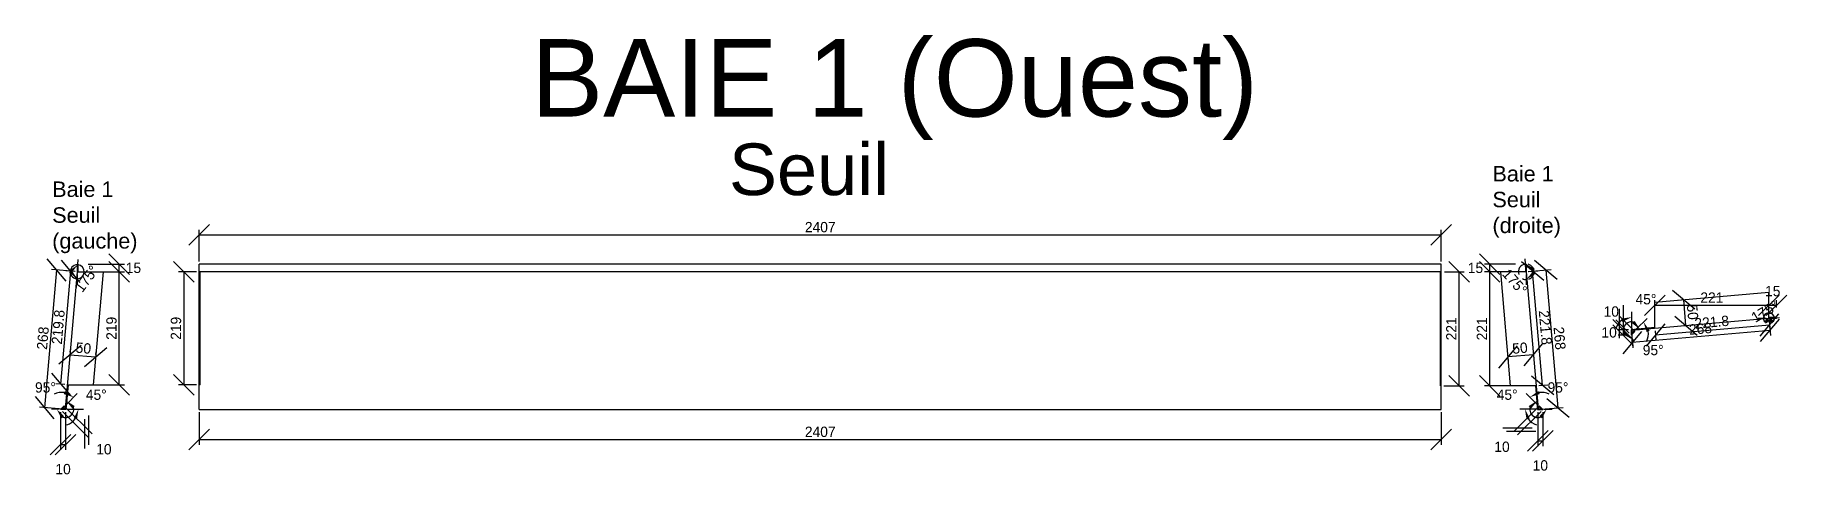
# Model space of a CAD drawing. Header units: millimetres. Extents: x -676 to 20580, y -6551 to 5193.
# Drawn here: x -283 to 3112, y 189 to 1044 of the extents above; entities that cross this region are included whole.
import ezdxf

# ---------------------------------------------------------------- set-up
doc = ezdxf.new("R2010")
doc.units = ezdxf.units.MM
doc.layers.get('0').update_dxf_attribs({"lineweight": 25, "true_color": 0xffffff})
doc.layers.get('Defpoints').update_dxf_attribs({"true_color": 0xffffff})
doc.layers.add('0 ... Seuil', color=178, linetype='Continuous', lineweight=25, true_color=0x000000)
doc.layers.add('Cotes', color=4, linetype='Continuous', lineweight=25, true_color=0x00ffff)
doc.styles.add('QCADDimTextStyle', font='txt')
doc.styles.add('textstyle11', font='')
doc.styles.add('textstyle22', font='')
doc.styles.add('textstyle23', font='')
doc.styles.add('textstyle24', font='')
doc.styles.get('textstyle11').set_extended_font_data('Liberation Sans')
doc.styles.get('textstyle22').set_extended_font_data('Liberation Sans')
doc.styles.get('textstyle23').set_extended_font_data('Liberation Sans')
doc.styles.get('textstyle24').set_extended_font_data('Liberation Sans')
doc.dimstyles.new('QCADDimStyle', dxfattribs={"dimtxt": 20, "dimasz": 20, "dimexe": 10, "dimexo": 5, "dimgap": 5, "dimtad": 1, "dimtoh": 1, "dimdec": 4, "dimzin": 0, "dimdsep": 46, "dimtxsty": 'QCADDimTextStyle', "dimcen": 0.09, "dimadec": 0, "dimazin": 0, "dimtfac": 1, "dimtdec": 4, "dimtofl": 0, "dimtmove": 0, "dimatfit": 3, "dimfxl": 1, "dimtolj": 1, "dimtzin": 0, "dimarcsym": 0})

msp = doc.modelspace()

# ---------------------------------------------------------------- texts
at = {"attachment_point": 1}
for s, insert, char_height, style in [('Seuil', (1061.52, 833.59), 100, 'textstyle11'), ('Baie 1\\PSeuil\\P(droite)', (2541.14, 790.05), 30, 'textstyle23'), ('Baie 1\\PSeuil\\P(gauche)', (-250, 760), 30, 'textstyle24')]:
    msp.add_mtext(s, dxfattribs=dict(at, insert=insert, char_height=char_height, style=style))
at = {"layer": '0 ... Seuil', "insert": (678.09, 1035.76), "char_height": 150, "attachment_point": 1, "style": 'textstyle22'}
msp.add_mtext('BAIE 1 (Ouest)', dxfattribs=at)

# ---------------------------------------------------------------- blocks, each defined once
blk = doc.blocks.new('SeuilBaie1_VueDessus')
at = {"layer": '0 ... Seuil'}
for p, q in [((2402, 0), (-5, 0)), ((-5, -282), (-5, 0)), ((2402, -282), (2402, 0)), ((2402, -15), (-5, -15)), ((-3.5, -234), (-3.5, -15)), ((2400.5, -236), (2400.5, -15)), ((-3.5, -234), (-5, -234)), ((2400.5, -236), (2402, -236)), ((-5, -282), (2402, -282))]:
    blk.add_line(p, q, dxfattribs=at)
blk = doc.blocks.new('SeuilBaie1_VueCoupeEst')
at = {"layer": '0 ... Seuil'}
for p, q in [((1, 0), (-0.5, 0)), ((1, -14.9), (-49.2, -14.9)), ((-49.2, -14.9), (-29.9, -236)), ((-0.5, 0), (-0.5, -14.9)), ((1, 0), (1, -15)), ((1, -14.9), (24.2, -280.5)), ((20.3, -236), (-29.9, -236)), ((18.8, -236), (22.9, -282)), ((22.9, -282), (33.4, -282)), ((24.2, -280.5), (29.7, -280.5)), ((25.2, -276), (26.3, -274.9)), ((25.2, -276), (29.7, -280.5)), ((26.3, -274.9), (33.4, -282))]:
    blk.add_line(p, q, dxfattribs=at)
blk = doc.blocks.new('*D12')
at = {"layer": 'Cotes', "color": 0, "lineweight": -2}
for p, q in [((2555.8, 580), (2515.8, 620)), ((2515.8, 605), (2555.8, 565)), ((2585.6, 600), (2525.8, 600)), ((2585.6, 585), (2525.8, 585)), ((2535.8, 585), (2535.8, 600))]:
    blk.add_line(p, q, dxfattribs=at)
at = {"layer": 'Defpoints', "color": 0}
for p in [(2535.8, 600), (2590.6, 600), (2590.6, 585)]:
    blk.add_point(p, dxfattribs=at)
at = {"layer": 'Cotes', "color": 0, "insert": (2508.3, 592.5), "char_height": 20, "attachment_point": 5, "style": 'QCADDimTextStyle'}
blk.add_mtext('\\A1;15', dxfattribs=at)
blk = doc.blocks.new('*D13')
at = {"layer": 'Cotes', "color": 0, "lineweight": -2}
for p, q in [((2610.7, 585.4), (2654.7, 589.3)), ((2666.4, 570.2), (2623, 606.6)), ((2644.7, 588.4), (2668.1, 321.4)), ((2646.4, 339.6), (2689.7, 303.3)), ((2634, 318.5), (2678, 322.3))]:
    blk.add_line(p, q, dxfattribs=at)
at = {"layer": 'Defpoints', "color": 0}
for p in [(2605.7, 585), (2629, 318), (2668.1, 321.4)]:
    blk.add_point(p, dxfattribs=at)
at = {"layer": 'Cotes', "color": 0, "insert": (2671.3, 456.2), "char_height": 20, "attachment_point": 5, "rotation": 275, "style": 'QCADDimTextStyle'}
blk.add_mtext('\\A1;268', dxfattribs=at)
blk = doc.blocks.new('*D14')
at = {"layer": 'Cotes', "color": 0, "lineweight": -2}
for p, q in [((2629, 313), (2629, 247.2)), ((2639, 313), (2639, 247.2)), ((2649, 277.2), (2609, 237.2)), ((2619, 237.2), (2659, 277.2)), ((2629, 257.2), (2639, 257.2))]:
    blk.add_line(p, q, dxfattribs=at)
at = {"layer": 'Defpoints', "color": 0}
for p in [(2629, 318), (2639, 318), (2639, 257.2)]:
    blk.add_point(p, dxfattribs=at)
at = {"layer": 'Cotes', "color": 0, "insert": (2634, 209.7), "char_height": 20, "attachment_point": 5, "style": 'QCADDimTextStyle'}
blk.add_mtext('\\A1;10', dxfattribs=at)
blk = doc.blocks.new('*D15')
at = {"layer": 'Cotes', "color": 0, "lineweight": -2}
for p, q in [((2589.1, 441.6), (2552.8, 398.2)), ((2602.6, 402.6), (2638.9, 445.9)), ((2620.7, 424.3), (2570.9, 419.9)), ((2571.4, 414.9), (2571.8, 409.9)), ((2621.2, 419.3), (2621.6, 414.3))]:
    blk.add_line(p, q, dxfattribs=at)
at = {"layer": 'Defpoints', "color": 0}
for p in [(2570.9, 419.9), (2570.9, 419.9), (2620.7, 424.3)]:
    blk.add_point(p, dxfattribs=at)
at = {"layer": 'Cotes', "color": 0, "insert": (2594.5, 437), "char_height": 20, "attachment_point": 5, "rotation": 5, "style": 'QCADDimTextStyle'}
blk.add_mtext('\\A1;50', dxfattribs=at)
blk = doc.blocks.new('*D16')
at = {"layer": 'Cotes', "color": 0, "lineweight": -2}
for p, q in [((2628.4, 321.6), (2582.7, 275.8)), ((2635.5, 314.5), (2589.8, 268.8)), ((2561.5, 282.9), (2618.1, 282.9)), ((2625.2, 275.8), (2568.6, 275.8))]:
    blk.add_line(p, q, dxfattribs=at)
at = {"layer": 'Defpoints', "color": 0}
for p in [(2632, 325.1), (2639, 318), (2589.8, 282.9)]:
    blk.add_point(p, dxfattribs=at)
at = {"layer": 'Cotes', "color": 0, "insert": (2559.7, 245.8), "char_height": 20, "attachment_point": 5, "style": 'QCADDimTextStyle'}
blk.add_mtext('\\A1;10', dxfattribs=at)
blk = doc.blocks.new('*D17')
at = {"layer": 'Cotes', "color": 0, "lineweight": -2}
for p, q in [((2606.2, 590.1), (2604.5, 610.1)), ((2606.7, 580), (2606.7, 559.9))]:
    blk.add_line(p, q, dxfattribs=at)
for start, end in [(95, 200.5479), (352.7585, 75.517), (289.483, 12.2415), (241.991, 270)]:
    blk.add_arc((2606.7, 585), 15.1, start, end, dxfattribs=at)
at = {"layer": 'Cotes', "color": 0}
for points in [[(2623.4, 590.9), (2619.5, 585.6), (2605.4, 600.1)], [(2619.5, 585.6), (2623.9, 580.6), (2606.7, 569.9)]]:
    blk.add_solid(points, dxfattribs=at)
at = {"layer": 'Defpoints', "color": 0}
for p in [(2593.2, 591.8), (2606.7, 600), (2606.7, 585.1), (2606.7, 585), (2608.1, 568.7)]:
    blk.add_point(p, dxfattribs=at)
at = {"layer": 'Cotes', "color": 0, "insert": (2584.4, 565.5), "char_height": 20, "attachment_point": 5, "rotation": 311.2695, "style": 'QCADDimTextStyle'}
blk.add_mtext('\\A1;175%%d', dxfattribs=at)
blk = doc.blocks.new('*D18')
at = {"layer": 'Cotes', "color": 0, "lineweight": -2}
for p, q in [((2627.7, 327.9), (2606.6, 349)), ((2625, 319), (2594.2, 319))]:
    blk.add_line(p, q, dxfattribs=at)
for start, end in [(63.1887, 99.0944), (215.9056, 251.8113)]:
    blk.add_arc((2636.6, 319), 32.4, start, end, dxfattribs=at)
at = {"layer": 'Cotes', "color": 0}
for points in [[(2630, 354), (2633, 348.1), (2613.7, 342)], [(2613.5, 301), (2607.2, 299), (2604.2, 319)]]:
    blk.add_solid(points, dxfattribs=at)
at = {"layer": 'Defpoints', "color": 0}
for p in [(2608.5, 335.2), (2630, 319), (2631.3, 324.4), (2636.6, 319), (2636.6, 319)]:
    blk.add_point(p, dxfattribs=at)
at = {"layer": 'Cotes', "color": 0, "insert": (2569.7, 346.7), "char_height": 20, "attachment_point": 5, "style": 'QCADDimTextStyle'}
blk.add_mtext('\\A1;45%%d', dxfattribs=at)
blk = doc.blocks.new('*D19')
at = {"layer": 'Cotes', "color": 0, "lineweight": -2}
blk.add_line((2641.6, 319), (2656.6, 319), dxfattribs=at)
for start, end in [(168.9674, 242.9349), (212.0651, 286.0326)]:
    blk.add_arc((2630, 319), 16.6, start, end, dxfattribs=at)
at = {"layer": 'Cotes', "color": 0}
for points in [[(2615.9, 319.7), (2611.4, 324.7), (2628.5, 335.6)], [(2637.2, 301), (2631.9, 305), (2646.6, 319)]]:
    blk.add_solid(points, dxfattribs=at)
at = {"layer": 'Defpoints', "color": 0}
for p in [(2628.3, 338.4), (2630, 319), (2630, 319), (2636.6, 319), (2644.1, 327.7)]:
    blk.add_point(p, dxfattribs=at)
at = {"layer": 'Cotes', "color": 0, "insert": (2668.2, 360.8), "char_height": 20, "attachment_point": 5, "style": 'QCADDimTextStyle'}
blk.add_mtext('\\A1;95%%d', dxfattribs=at)
blk = doc.blocks.new('*D20')
at = {"layer": 'Cotes', "color": 0, "lineweight": -2}
for p, q in [((35, 313), (35, 249.8)), ((2442, 313), (2442, 249.8)), ((55, 279.8), (15, 239.8)), ((2422, 239.8), (2462, 279.8)), ((35, 259.8), (2442, 259.8))]:
    blk.add_line(p, q, dxfattribs=at)
at = {"layer": 'Defpoints', "color": 0}
for p in [(35, 318), (2442, 318), (2442, 259.8)]:
    blk.add_point(p, dxfattribs=at)
at = {"layer": 'Cotes', "color": 0, "insert": (1238.5, 274.8), "char_height": 20, "attachment_point": 5, "style": 'QCADDimTextStyle'}
blk.add_mtext('\\A1;2407', dxfattribs=at)
blk = doc.blocks.new('*D21')
at = {"layer": 'Cotes', "color": 0, "lineweight": -2}
for p, q in [((55, 676.4), (15, 636.4)), ((35, 605), (35, 666.4)), ((35, 656.4), (2442, 656.4)), ((2422, 636.4), (2462, 676.4)), ((2442, 605), (2442, 666.4))]:
    blk.add_line(p, q, dxfattribs=at)
at = {"layer": 'Defpoints', "color": 0}
for p in [(2442, 656.4), (35, 600), (2442, 600)]:
    blk.add_point(p, dxfattribs=at)
at = {"layer": 'Cotes', "color": 0, "insert": (1238.5, 671.4), "char_height": 20, "attachment_point": 5, "style": 'QCADDimTextStyle'}
blk.add_mtext('\\A1;2407', dxfattribs=at)
blk = doc.blocks.new('*D36')
at = {"layer": 'Cotes', "color": 0, "lineweight": -2}
for p, q in [((3096.9, 540), (3056.9, 500)), ((3071.9, 500), (3111.9, 540)), ((3076.9, 515.8), (3076.9, 530)), ((3076.9, 520), (3091.9, 520)), ((3091.9, 515.8), (3091.9, 530))]:
    blk.add_line(p, q, dxfattribs=at)
at = {"layer": 'Defpoints', "color": 0}
for p in [(3076.9, 510.8), (3091.9, 520), (3091.9, 510.8)]:
    blk.add_point(p, dxfattribs=at)
at = {"layer": 'Cotes', "color": 0, "insert": (3084.4, 547.5), "char_height": 20, "attachment_point": 5, "style": 'QCADDimTextStyle'}
blk.add_mtext('\\A1;15', dxfattribs=at)
blk = doc.blocks.new('*D37')
at = {"layer": 'Cotes', "color": 0, "lineweight": -2}
for p, q in [((3060.9, 449.6), (3097.3, 492.9)), ((3077.4, 490.7), (3080, 461.3)), ((2830.3, 469.5), (2793.9, 426.2)), ((2810.4, 467.4), (2813, 437.9)), ((3079.1, 471.2), (2812.1, 447.9))]:
    blk.add_line(p, q, dxfattribs=at)
at = {"layer": 'Defpoints', "color": 0}
for p in [(3076.9, 495.7), (2810, 472.4), (2812.1, 447.9)]:
    blk.add_point(p, dxfattribs=at)
at = {"layer": 'Cotes', "color": 0, "insert": (2944.3, 474.5), "char_height": 20, "attachment_point": 5, "rotation": 5, "style": 'QCADDimTextStyle'}
blk.add_mtext('\\A1;268', dxfattribs=at)
blk = doc.blocks.new('*D38')
at = {"layer": 'Cotes', "color": 0, "lineweight": -2}
for p, q in [((2814.8, 452.4), (2774.8, 492.4)), ((2774.8, 482.4), (2814.8, 442.4)), ((2805, 472.4), (2784.8, 472.4)), ((2805, 462.4), (2784.8, 462.4)), ((2794.8, 472.4), (2794.8, 462.4))]:
    blk.add_line(p, q, dxfattribs=at)
at = {"layer": 'Defpoints', "color": 0}
for p in [(2794.8, 462.4), (2810, 472.4), (2810, 462.4)]:
    blk.add_point(p, dxfattribs=at)
at = {"layer": 'Cotes', "color": 0, "insert": (2767.3, 467.4), "char_height": 20, "attachment_point": 5, "style": 'QCADDimTextStyle'}
blk.add_mtext('\\A1;10', dxfattribs=at)
blk = doc.blocks.new('*D39')
at = {"layer": 'Cotes', "color": 0, "lineweight": -2}
for p, q in [((2933.5, 512.3), (2890.2, 548.6)), ((2906.9, 530), (2901.9, 529.6)), ((2916.2, 480.7), (2911.8, 530.5)), ((2894.5, 498.8), (2937.9, 462.5)), ((2911.2, 480.2), (2906.2, 479.8))]:
    blk.add_line(p, q, dxfattribs=at)
at = {"layer": 'Defpoints', "color": 0}
for p in [(2911.8, 530.5), (2911.8, 530.5), (2916.2, 480.7)]:
    blk.add_point(p, dxfattribs=at)
at = {"layer": 'Cotes', "color": 0, "insert": (2929, 506.9), "char_height": 20, "attachment_point": 5, "rotation": 275, "style": 'QCADDimTextStyle'}
blk.add_mtext('\\A1;50', dxfattribs=at)
blk = doc.blocks.new('*D40')
at = {"layer": 'Cotes', "color": 0, "lineweight": -2}
for p, q in [((2787.4, 456.6), (2787.4, 513.2)), ((2794.5, 520.2), (2794.5, 463.7)), ((2806.4, 465.9), (2780.4, 492)), ((2813.5, 473), (2787.4, 499))]:
    blk.add_line(p, q, dxfattribs=at)
at = {"layer": 'Defpoints', "color": 0}
for p in [(2794.5, 492), (2810, 462.4), (2817, 469.4)]:
    blk.add_point(p, dxfattribs=at)
at = {"layer": 'Cotes', "color": 0, "insert": (2771.5, 507.9), "char_height": 20, "attachment_point": 5, "style": 'QCADDimTextStyle'}
blk.add_mtext('\\A1;10', dxfattribs=at)
blk = doc.blocks.new('*D41')
at = {"layer": 'Cotes', "color": 0, "lineweight": -2}
for p, q in [((3071.9, 494.7), (3056.4, 494.7)), ((3082, 495.2), (3097.5, 496.5))]:
    blk.add_line(p, q, dxfattribs=at)
for start, end in [(80.8162, 222.9081), (5, 180), (322.0919, 104.1838)]:
    blk.add_arc((3077, 494.7), 10.6, start, end, dxfattribs=at)
at = {"layer": 'Cotes', "color": 0}
for points in [[(3086.4, 491.4), (3084.2, 485.1), (3066.4, 494.7)], [(3070.6, 484.5), (3067.9, 490.6), (3087.5, 495.6)]]:
    blk.add_solid(points, dxfattribs=at)
at = {"layer": 'Defpoints', "color": 0}
for p in [(3060.7, 493.3), (3076.9, 494.7), (3077, 494.7), (3081.7, 504.2), (3091.9, 494.7)]:
    blk.add_point(p, dxfattribs=at)
at = {"layer": 'Cotes', "color": 0, "insert": (3069.2, 508.1), "char_height": 20, "attachment_point": 5, "rotation": 30.3486, "style": 'QCADDimTextStyle'}
blk.add_mtext('\\A1;175%%d', dxfattribs=at)
blk = doc.blocks.new('*D42')
at = {"layer": 'Cotes', "color": 0, "lineweight": -2}
for p, q in [((2811, 476.4), (2811, 507.2)), ((2819.9, 473.7), (2841, 494.8))]:
    blk.add_line(p, q, dxfattribs=at)
for start, end in [(125.9056, 161.8113), (333.1887, 9.0944)]:
    blk.add_arc((2811, 464.8), 32.4, start, end, dxfattribs=at)
at = {"layer": 'Cotes', "color": 0}
for points in [[(2793, 487.9), (2790.9, 494.2), (2811, 497.2)], [(2846, 471.4), (2840, 468.4), (2833.9, 487.7)]]:
    blk.add_solid(points, dxfattribs=at)
at = {"layer": 'Defpoints', "color": 0}
for p in [(2827.2, 492.9), (2811, 471.4), (2811, 464.8), (2811, 464.8), (2816.3, 470.1)]:
    blk.add_point(p, dxfattribs=at)
at = {"layer": 'Cotes', "color": 0, "insert": (2838.7, 531.7), "char_height": 20, "attachment_point": 5, "style": 'QCADDimTextStyle'}
blk.add_mtext('\\A1;45%%d', dxfattribs=at)
blk = doc.blocks.new('*D43')
at = {"layer": 'Cotes', "color": 0, "lineweight": -2}
blk.add_line((2811, 459.8), (2811, 444.8), dxfattribs=at)
for start, end in [(122.0651, 196.0326), (78.9674, 152.9349)]:
    blk.add_arc((2811, 471.4), 16.6, start, end, dxfattribs=at)
at = {"layer": 'Cotes', "color": 0}
for points in [[(2811.7, 485.5), (2816.6, 490), (2827.5, 472.9)], [(2793, 464.2), (2797, 469.5), (2811, 454.8)]]:
    blk.add_solid(points, dxfattribs=at)
at = {"layer": 'Defpoints', "color": 0}
for p in [(2811, 471.4), (2811, 471.4), (2811, 464.8), (2819.7, 457.3), (2830.3, 473.1)]:
    blk.add_point(p, dxfattribs=at)
at = {"layer": 'Cotes', "color": 0, "insert": (2852.7, 433.2), "char_height": 20, "attachment_point": 5, "style": 'QCADDimTextStyle'}
blk.add_mtext('\\A1;95%%d', dxfattribs=at)
blk = doc.blocks.new('*D51')
at = {"layer": 'Cotes', "color": 0, "lineweight": -2}
for p, q in [((2448.5, 585), (2486.5, 585)), ((2496.5, 565), (2456.5, 605)), ((2476.5, 364), (2476.5, 585)), ((2456.5, 384), (2496.5, 344)), ((2447, 364), (2486.5, 364))]:
    blk.add_line(p, q, dxfattribs=at)
at = {"layer": 'Defpoints', "color": 0}
for p in [(2443.5, 585), (2476.5, 585), (2442, 364)]:
    blk.add_point(p, dxfattribs=at)
at = {"layer": 'Cotes', "color": 0, "insert": (2461.5, 474.5), "char_height": 20, "attachment_point": 5, "rotation": 90, "style": 'QCADDimTextStyle'}
blk.add_mtext('\\A1;221', dxfattribs=at)
blk = doc.blocks.new('*D52')
at = {"layer": 'Cotes', "color": 0, "lineweight": -2}
for p, q in [((25, 565), (-15, 605)), ((30, 585), (-5, 585)), ((5, 585), (5, 366)), ((-15, 386), (25, 346)), ((30, 366), (-5, 366))]:
    blk.add_line(p, q, dxfattribs=at)
at = {"layer": 'Defpoints', "color": 0}
for p in [(35, 585), (5, 366), (35, 366)]:
    blk.add_point(p, dxfattribs=at)
at = {"layer": 'Cotes', "color": 0, "insert": (-10, 475.5), "char_height": 20, "attachment_point": 5, "rotation": 90, "style": 'QCADDimTextStyle'}
blk.add_mtext('\\A1;219', dxfattribs=at)
blk = doc.blocks.new('SeuilBaie1_VueCoupeOuest')
at = {"layer": '0 ... Seuil'}
for p, q in [((-1.5, 0), (-1.5, -15)), ((-1.5, 0), (0, 0)), ((0, 0), (0, -14.9)), ((-1.5, -14.9), (-24.7, -280.5)), ((-1.5, -14.9), (48.7, -14.9)), ((48.7, -14.9), (29.5, -234)), ((-19.2, -234), (-23.4, -282)), ((-20.7, -234), (29.5, -234)), ((-26.8, -274.9), (-33.9, -282)), ((-23.4, -282), (-33.9, -282)), ((-25.7, -276), (-30.2, -280.5)), ((-24.7, -280.5), (-30.2, -280.5)), ((-25.7, -276), (-26.8, -274.9))]:
    blk.add_line(p, q, dxfattribs=at)
blk = doc.blocks.new('*D53')
at = {"layer": 'Cotes', "color": 0, "lineweight": -2}
for p, q in [((2875.2, 484.4), (2838.9, 441.1)), ((2857.1, 462.7), (3078.1, 482.1)), ((3059.9, 460.4), (3096.2, 503.7)), ((3077.4, 489.7), (3078.9, 472.1)), ((2856.4, 470.4), (2857.9, 452.8))]:
    blk.add_line(p, q, dxfattribs=at)
at = {"layer": 'Defpoints', "color": 0}
for p in [(2855.9, 475.4), (3076.9, 494.7), (3078.1, 482.1)]:
    blk.add_point(p, dxfattribs=at)
at = {"layer": 'Cotes', "color": 0, "insert": (2966.2, 487.4), "char_height": 20, "attachment_point": 5, "rotation": 5, "style": 'QCADDimTextStyle'}
blk.add_mtext('\\A1;221.8', dxfattribs=at)
blk = doc.blocks.new('*D54')
at = {"layer": 'Cotes', "color": 0, "lineweight": -2}
for p, q in [((2555.8, 565), (2515.8, 605)), ((2601.7, 585), (2525.8, 585)), ((2535.8, 364), (2535.8, 585)), ((2515.8, 384), (2555.8, 344)), ((2621, 364), (2525.8, 364))]:
    blk.add_line(p, q, dxfattribs=at)
at = {"layer": 'Defpoints', "color": 0}
for p in [(2535.8, 585), (2606.7, 585), (2626, 364)]:
    blk.add_point(p, dxfattribs=at)
at = {"layer": 'Cotes', "color": 0, "insert": (2520.8, 474.5), "char_height": 20, "attachment_point": 5, "rotation": 90, "style": 'QCADDimTextStyle'}
blk.add_mtext('\\A1;221', dxfattribs=at)
blk = doc.blocks.new('*D55')
at = {"layer": 'Cotes', "color": 0, "lineweight": -2}
for p, q in [((2640.6, 567.9), (2597.3, 604.3)), ((2611.7, 585.4), (2628.9, 586.9)), ((2638.3, 365.1), (2619, 586.1)), ((2616.6, 383.3), (2660, 346.9)), ((2631, 364.4), (2648.3, 365.9))]:
    blk.add_line(p, q, dxfattribs=at)
at = {"layer": 'Defpoints', "color": 0}
for p in [(2606.7, 585), (2619, 586.1), (2626, 364)]:
    blk.add_point(p, dxfattribs=at)
at = {"layer": 'Cotes', "color": 0, "insert": (2643.6, 476.9), "char_height": 20, "attachment_point": 5, "rotation": 275, "style": 'QCADDimTextStyle'}
blk.add_mtext('\\A1;221.8', dxfattribs=at)
blk = doc.blocks.new('*D56')
at = {"layer": 'Cotes', "color": 0, "lineweight": -2}
for p, q in [((2875.9, 540), (2835.9, 500)), ((2855.9, 480.4), (2855.9, 530)), ((2855.9, 520), (3076.9, 520)), ((3056.9, 500), (3096.9, 540)), ((3076.9, 499.7), (3076.9, 530))]:
    blk.add_line(p, q, dxfattribs=at)
at = {"layer": 'Defpoints', "color": 0}
for p in [(3076.9, 520), (2855.9, 475.4), (3076.9, 494.7)]:
    blk.add_point(p, dxfattribs=at)
at = {"layer": 'Cotes', "color": 0, "insert": (2966.4, 535), "char_height": 20, "attachment_point": 5, "style": 'QCADDimTextStyle'}
blk.add_mtext('\\A1;221', dxfattribs=at)
blk = doc.blocks.new('*D57')
at = {"layer": 'Cotes', "color": 0, "lineweight": -2}
for p, q in [((-100, 580), (-140, 620)), ((-180.4, 600), (-110, 600)), ((-180.4, 585), (-110, 585)), ((-140, 605), (-100, 565)), ((-120, 585), (-120, 600))]:
    blk.add_line(p, q, dxfattribs=at)
at = {"layer": 'Defpoints', "color": 0}
for p in [(-185.4, 600), (-185.4, 585), (-120, 600)]:
    blk.add_point(p, dxfattribs=at)
at = {"layer": 'Cotes', "color": 0, "insert": (-92.5, 592.5), "char_height": 20, "attachment_point": 5, "style": 'QCADDimTextStyle'}
blk.add_mtext('\\A1;15', dxfattribs=at)
blk = doc.blocks.new('*D58')
at = {"layer": 'Cotes', "color": 0, "lineweight": -2}
for p, q in [((-241.4, 588.6), (-264.8, 321.6)), ((-223.2, 566.9), (-259.6, 610.2)), ((-205.5, 585.4), (-251.4, 589.5)), ((-282.9, 343.3), (-246.6, 299.9)), ((-228.8, 318.5), (-274.7, 322.5))]:
    blk.add_line(p, q, dxfattribs=at)
at = {"layer": 'Defpoints', "color": 0}
for p in [(-200.5, 585), (-264.8, 321.6), (-223.9, 318)]:
    blk.add_point(p, dxfattribs=at)
at = {"layer": 'Cotes', "color": 0, "insert": (-268, 456.4), "char_height": 20, "attachment_point": 5, "rotation": 85, "style": 'QCADDimTextStyle'}
blk.add_mtext('\\A1;268', dxfattribs=at)
blk = doc.blocks.new('*D59')
at = {"layer": 'Cotes', "color": 0, "lineweight": -2}
for p, q in [((-233.9, 313), (-233.9, 240)), ((-223.9, 313), (-223.9, 240)), ((-213.9, 270), (-253.9, 230)), ((-243.9, 230), (-203.9, 270)), ((-223.9, 250), (-233.9, 250))]:
    blk.add_line(p, q, dxfattribs=at)
at = {"layer": 'Defpoints', "color": 0}
for p in [(-233.9, 318), (-223.9, 318), (-233.9, 250)]:
    blk.add_point(p, dxfattribs=at)
at = {"layer": 'Cotes', "color": 0, "insert": (-228.9, 202.5), "char_height": 20, "attachment_point": 5, "style": 'QCADDimTextStyle'}
blk.add_mtext('\\A1;10', dxfattribs=at)
blk = doc.blocks.new('*D60')
at = {"layer": 'Cotes', "color": 0, "lineweight": -2}
for p, q in [((-193.9, 442.4), (-237.2, 406.1)), ((-215.6, 424.3), (-165.8, 419.9)), ((-215.1, 429.2), (-214.7, 434.2)), ((-187.4, 401.7), (-144.1, 438.1)), ((-165.3, 424.9), (-164.9, 429.9))]:
    blk.add_line(p, q, dxfattribs=at)
at = {"layer": 'Defpoints', "color": 0}
for p in [(-215.6, 424.3), (-165.8, 419.9), (-165.8, 419.9)]:
    blk.add_point(p, dxfattribs=at)
at = {"layer": 'Cotes', "color": 0, "insert": (-189.4, 437), "char_height": 20, "attachment_point": 5, "rotation": 355, "style": 'QCADDimTextStyle'}
blk.add_mtext('\\A1;50', dxfattribs=at)
blk = doc.blocks.new('*D61')
at = {"layer": 'Cotes', "color": 0, "lineweight": -2}
for p, q in [((-230.3, 314.5), (-179.8, 264)), ((-223.3, 321.6), (-172.8, 271.1)), ((-179.8, 306.4), (-179.8, 249.9)), ((-186.9, 242.8), (-186.9, 299.3))]:
    blk.add_line(p, q, dxfattribs=at)
at = {"layer": 'Defpoints', "color": 0}
for p in [(-233.9, 318), (-226.8, 325.1), (-179.8, 278.1)]:
    blk.add_point(p, dxfattribs=at)
at = {"layer": 'Cotes', "color": 0, "insert": (-149.8, 241), "char_height": 20, "attachment_point": 5, "style": 'QCADDimTextStyle'}
blk.add_mtext('\\A1;10', dxfattribs=at)
blk = doc.blocks.new('*D62')
at = {"layer": 'Cotes', "color": 0, "lineweight": -2}
for p, q in [((-201.5, 580), (-201.5, 561.5)), ((-201.1, 590.1), (-199.5, 608.5))]:
    blk.add_line(p, q, dxfattribs=at)
for start, end in [(180.5927, 276.1855), (78.8145, 174.4073), (270, 85)]:
    blk.add_arc((-201.5, 585), 13.5, start, end, dxfattribs=at)
at = {"layer": 'Cotes', "color": 0}
for points in [[(-217.4, 584.1), (-212.5, 588.6), (-201.5, 571.5)], [(-212.7, 582.5), (-217.3, 587.3), (-200.3, 598.5)]]:
    blk.add_solid(points, dxfattribs=at)
at = {"layer": 'Defpoints', "color": 0}
for p in [(-201.5, 600), (-201.5, 585.1), (-201.5, 585), (-189.4, 591.1), (-202.9, 568.7)]:
    blk.add_point(p, dxfattribs=at)
at = {"layer": 'Cotes', "color": 0, "insert": (-183.1, 571.4), "char_height": 20, "attachment_point": 5, "rotation": 53.417, "style": 'QCADDimTextStyle'}
blk.add_mtext('\\A1;175%%d', dxfattribs=at)
blk = doc.blocks.new('*D63')
at = {"layer": 'Cotes', "color": 0, "lineweight": -2}
for p, q in [((-222.5, 327.9), (-201.4, 349)), ((-219.8, 319), (-189, 319))]:
    blk.add_line(p, q, dxfattribs=at)
for start, end in [(80.9056, 116.8113), (288.1887, 324.0944)]:
    blk.add_arc((-231.4, 319), 32.4, start, end, dxfattribs=at)
at = {"layer": 'Cotes', "color": 0}
for points in [[(-227.8, 348.1), (-224.8, 354), (-208.5, 342)], [(-202, 299), (-208.3, 301), (-199, 319)]]:
    blk.add_solid(points, dxfattribs=at)
at = {"layer": 'Defpoints', "color": 0}
for p in [(-231.4, 319), (-231.4, 319), (-226.1, 324.4), (-224.8, 319), (-200.1, 327.4)]:
    blk.add_point(p, dxfattribs=at)
at = {"layer": 'Cotes', "color": 0, "insert": (-164.5, 346.7), "char_height": 20, "attachment_point": 5, "style": 'QCADDimTextStyle'}
blk.add_mtext('\\A1;45%%d', dxfattribs=at)
blk = doc.blocks.new('*D64')
at = {"layer": 'Cotes', "color": 0, "lineweight": -2}
blk.add_line((-236.4, 319), (-251.4, 319), dxfattribs=at)
for start, end in [(253.9674, 327.9349), (297.0651, 11.0326)]:
    blk.add_arc((-224.8, 319), 16.6, start, end, dxfattribs=at)
at = {"layer": 'Cotes', "color": 0}
for points in [[(-226.7, 305), (-232, 301), (-241.4, 319)], [(-206.2, 324.7), (-210.7, 319.7), (-223.3, 335.6)]]:
    blk.add_solid(points, dxfattribs=at)
at = {"layer": 'Defpoints', "color": 0}
for p in [(-232.2, 333.9), (-231.4, 319), (-224.8, 319), (-224.8, 319), (-223.1, 338.4)]:
    blk.add_point(p, dxfattribs=at)
at = {"layer": 'Cotes', "color": 0, "insert": (-263, 360.8), "char_height": 20, "attachment_point": 5, "style": 'QCADDimTextStyle'}
blk.add_mtext('\\A1;95%%d', dxfattribs=at)
blk = doc.blocks.new('*D65')
at = {"layer": 'Cotes', "color": 0, "lineweight": -2}
for p, q in [((-196.5, 585), (-110, 585)), ((-100, 565), (-140, 605)), ((-120, 366), (-120, 585)), ((-140, 386), (-100, 346)), ((-215.7, 366), (-110, 366))]:
    blk.add_line(p, q, dxfattribs=at)
at = {"layer": 'Defpoints', "color": 0}
for p in [(-201.5, 585), (-120, 585), (-220.7, 366)]:
    blk.add_point(p, dxfattribs=at)
at = {"layer": 'Cotes', "color": 0, "insert": (-135, 475.5), "char_height": 20, "attachment_point": 5, "rotation": 90, "style": 'QCADDimTextStyle'}
blk.add_mtext('\\A1;219', dxfattribs=at)
blk = doc.blocks.new('*D66')
at = {"layer": 'Cotes', "color": 0, "lineweight": -2}
for p, q in [((-233, 367.1), (-213.8, 586.1)), ((-195.6, 564.4), (-232, 607.7)), ((-206.5, 585.4), (-223.8, 586.9)), ((-251.1, 388.7), (-214.8, 345.4)), ((-225.6, 366.4), (-242.9, 367.9))]:
    blk.add_line(p, q, dxfattribs=at)
at = {"layer": 'Defpoints', "color": 0}
for p in [(-213.8, 586.1), (-201.5, 585), (-220.7, 366)]:
    blk.add_point(p, dxfattribs=at)
at = {"layer": 'Cotes', "color": 0, "insert": (-238.3, 477.9), "char_height": 20, "attachment_point": 5, "rotation": 84.999, "style": 'QCADDimTextStyle'}
blk.add_mtext('\\A1;219.8', dxfattribs=at)

# ---------------------------------------------------------------- dimensions: what is measured, and where the dimension line sits
at = {"layer": 'Cotes'}
for p1, p2, distance, picture, middle in [((35, 600), (2442, 600), 56.44, '*D21', (1238.5, 671.44)), ((-185.44, 585), (-185.44, 600), -65.44, '*D57', (-92.5, 592.5)), ((2590.62, 585), (2590.62, 600), 54.84, '*D12', (2508.28, 592.5)), ((-200.5, 585), (-223.86, 318.02), -41.06, '*D58', (-268.02, 456.4)), ((-220.66, 366), (-201.5, 585), 12.34, '*D66', (-238.31, 477.88)), ((2626.02, 364), (2606.68, 585), -12.34, '*D55', (2643.58, 476.88)), ((2605.68, 585), (2629.04, 318.02), 39.17, '*D13', (2671.33, 456.23)), ((2916.2, 480.65), (2911.84, 530.46), 0, '*D39', (2928.97, 506.86)), ((3076.94, 510.78), (3091.94, 510.78), 9.22, '*D36', (3084.44, 547.5)), ((2809.96, 462.36), (2817.04, 469.43), 31.86, '*D40', (2771.53, 507.87)), ((2809.96, 472.36), (2809.96, 462.36), -15.16, '*D38', (2767.31, 467.36)), ((3076.94, 495.72), (2809.96, 472.36), 24.58, '*D37', (2944.29, 474.49)), ((2855.94, 475.38), (3076.94, 494.72), -12.69, '*D53', (2966.24, 487.35)), ((-215.57, 424.26), (-165.76, 419.9), 0, '*D60', (-189.35, 437.02)), ((2620.75, 424.26), (2570.94, 419.9), 0, '*D15', (2594.54, 437.02)), ((-223.86, 318.02), (-233.86, 318.02), 68.02, '*D59', (-228.86, 202.5)), ((-233.86, 318.02), (-226.79, 325.09), -66.4, '*D61', (-149.78, 241.01)), ((35, 318.02), (2442, 318.02), -58.27, '*D20', (1238.5, 274.75)), ((2639.04, 318.02), (2631.97, 325.09), 59.64, '*D16', (2559.74, 245.8)), ((2629.04, 318.02), (2639.04, 318.02), -60.84, '*D14', (2634.04, 209.68))]:
    dim = msp.add_aligned_dim(p1=p1, p2=p2, distance=distance, dimstyle='QCADDimStyle', override={"dimtxt": 20, "dimasz": 20, "dimexe": 10, "dimexo": 5, "dimgap": 5, "dimdec": 1, "dimzin": 8, "dimtsz": 20, "dimclrd": 0, "dimclre": 0, "dimclrt": 0, "dimadec": 1, "dimazin": 2, "dimtmove": 2}, dxfattribs=at)
    dim.commit()
    dim.dimension.update_dxf_attribs({"geometry": picture, "text_midpoint": middle})
for base, p1, p2, picture, middle in [((-120, 585), (-220.66, 366), (-201.5, 585), '*D65', (-135, 475.5)), ((5, 366), (35, 585), (35, 366), '*D52', (-10, 475.5)), ((2476.5, 585), (2442, 364), (2443.5, 585), '*D51', (2461.5, 474.5)), ((2535.78, 585), (2626.02, 364), (2606.68, 585), '*D54', (2520.78, 474.5))]:
    dim = msp.add_linear_dim(base=base, p1=p1, p2=p2, angle=90, dimstyle='QCADDimStyle', override={"dimtxt": 20, "dimasz": 20, "dimexe": 10, "dimexo": 5, "dimgap": 5, "dimdec": 1, "dimzin": 8, "dimtsz": 20, "dimclrd": 0, "dimclre": 0, "dimclrt": 0, "dimadec": 1, "dimazin": 2, "dimtmove": 2}, dxfattribs=at)
    dim.commit()
    dim.dimension.update_dxf_attribs({"geometry": picture, "text_midpoint": middle})
for base, line1, line2, picture, middle in [((-189.44, 591.1), ((-201.5, 600), (-201.5, 585)), ((-201.5, 585.09), (-202.93, 568.71)), '*D62', (-183.06, 571.36)), ((2593.16, 591.83), ((2606.68, 600), (2606.68, 585)), ((2606.68, 585.09), (2608.11, 568.71)), '*D17', (2584.41, 565.5)), ((3081.73, 504.17), ((3091.94, 494.72), (3076.94, 494.72)), ((3077.03, 494.72), (3060.65, 493.29)), '*D41', (3069.17, 508.08))]:
    dim = msp.add_angular_dim_2l(base=base, line1=line1, line2=line2, dimstyle='QCADDimStyle', override={"dimtxt": 20, "dimasz": 20, "dimexe": 10, "dimexo": 5, "dimgap": 5, "dimdec": 1, "dimzin": 8, "dimtsz": 20, "dimclrd": 0, "dimclre": 0, "dimclrt": 0, "dimadec": 1, "dimazin": 2, "dimtmove": 2}, dxfattribs=at)
    dim.commit()
    dim.dimension.update_dxf_attribs({"geometry": picture, "text_midpoint": middle, "dimtype": 162})
for base, line1, line2, picture, middle in [((2827.19, 492.87), ((2810.96, 471.44), (2810.96, 464.77)), ((2810.96, 464.77), (2816.33, 470.14)), '*D42', (2838.69, 531.7)), ((2819.69, 457.3), ((2830.31, 473.14), (2810.96, 471.44)), ((2810.96, 471.44), (2810.96, 464.77)), '*D43', (2852.71, 433.19)), ((-232.23, 333.87), ((-223.08, 338.37), (-224.77, 319.02)), ((-224.77, 319.02), (-231.44, 319.02)), '*D64', (-263.03, 360.77)), ((2644.1, 327.75), ((2628.26, 338.37), (2629.96, 319.02)), ((2629.96, 319.02), (2636.62, 319.02)), '*D19', (2668.21, 360.77)), ((-200.11, 327.42), ((-224.77, 319.02), (-231.44, 319.02)), ((-231.44, 319.02), (-226.08, 324.38)), '*D63', (-164.52, 346.74)), ((2608.53, 335.24), ((2629.96, 319.02), (2636.62, 319.02)), ((2636.62, 319.02), (2631.26, 324.38)), '*D18', (2569.7, 346.74))]:
    dim = msp.add_angular_dim_2l(base=base, line1=line1, line2=line2, dimstyle='QCADDimStyle', override={"dimtxt": 20, "dimasz": 20, "dimexe": 10, "dimexo": 5, "dimgap": 5, "dimdec": 1, "dimzin": 8, "dimtsz": 20, "dimclrd": 0, "dimclre": 0, "dimclrt": 0, "dimadec": 1, "dimazin": 2, "dimtmove": 2}, dxfattribs=at)
    dim.commit()
    dim.dimension.update_dxf_attribs({"geometry": picture, "text_midpoint": middle})
dim = msp.add_linear_dim(base=(3076.94, 520), p1=(2855.94, 475.38), p2=(3076.94, 494.72), dimstyle='QCADDimStyle', override={"dimtxt": 20, "dimasz": 20, "dimexe": 10, "dimexo": 5, "dimgap": 5, "dimdec": 1, "dimzin": 8, "dimtsz": 20, "dimclrd": 0, "dimclre": 0, "dimclrt": 0, "dimadec": 1, "dimazin": 2, "dimtmove": 2}, dxfattribs=at)
dim.commit()
dim.dimension.update_dxf_attribs({"geometry": '*D56', "text_midpoint": (2966.44, 535)})

# ---------------------------------------------------------------- block references
at = {"layer": '0 ... Seuil'}
for name, p in [('SeuilBaie1_VueCoupeOuest', (-200, 600)), ('SeuilBaie1_VueDessus', (40, 600)), ('SeuilBaie1_VueCoupeEst', (2605.68, 600))]:
    msp.add_blockref(name, p, dxfattribs=at)
at = {"layer": '0 ... Seuil', "rotation": 270}
msp.add_blockref('SeuilBaie1_VueCoupeEst', (3091.94, 495.72), dxfattribs=at)

msp.set_redraw_order([(e.dxf.handle, doc.entitydb.next_handle()) for e in msp.query("TEXT MTEXT ATTDEF DIMENSION ARC_DIMENSION")])  # texts and dimensions are drawn at this point

doc.saveas('drawing.dxf')
